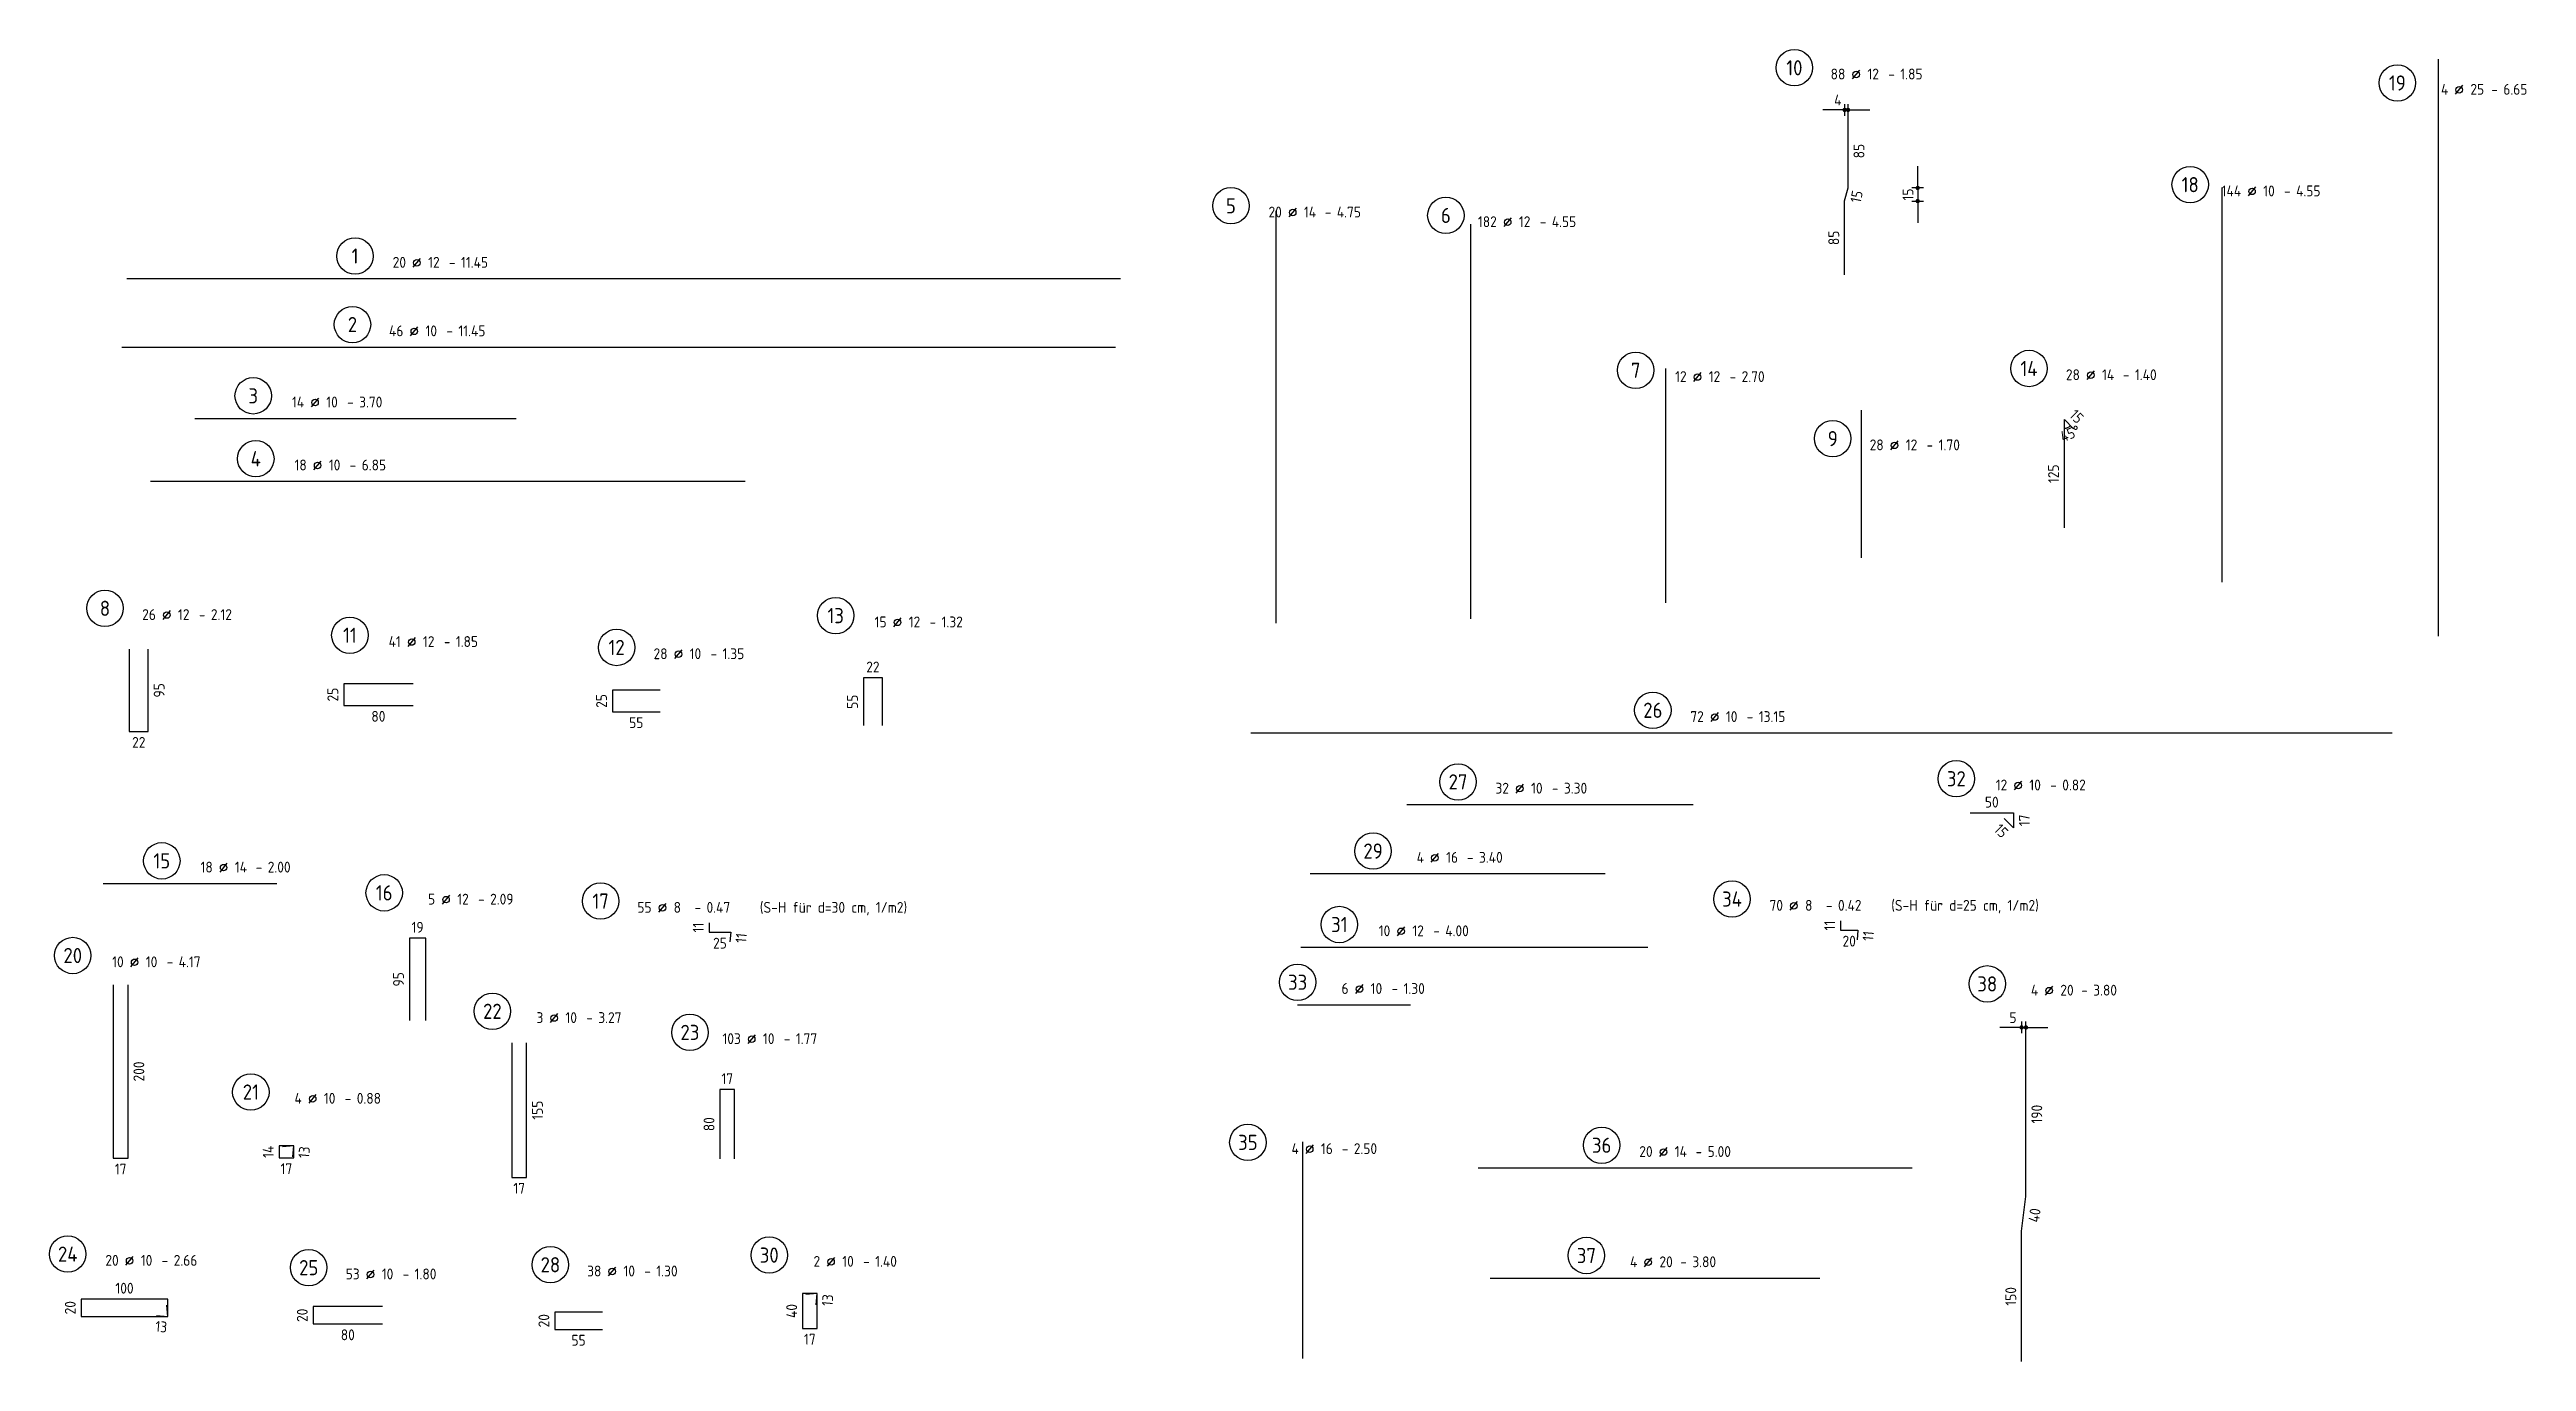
# Model space of a CAD drawing. Extents: x 40 to 141, y 46 to 89.
# Drawn here: x 100.78 to 129.32, y 73.93 to 89.04 of the extents above; entities that cross this region are included whole.
import ezdxf
from ezdxf.enums import TextEntityAlignment as Align

# ---------------------------------------------------------------- set-up
doc = ezdxf.new("R2010")
doc.units = 0
doc.header["$LTSCALE"] = 0.5
doc.linetypes.add('AUSGEZOGEN', pattern=[1000.01, 1000, 0.01])
doc.layers.add('MASSE', color=7, linetype='Continuous')
doc.layers.add('RND', color=7, linetype='Continuous')
doc.styles.add('txt', font='isocp.shx')
doc.dimstyles.new('DOT_I', dxfattribs={"dimscale": 0.5, "dimtxt": 0.25, "dimasz": 0.25, "dimexe": 0.1, "dimexo": 0.3, "dimgap": 0.1, "dimtad": 1, "dimdec": 3, "dimzin": 3, "dimtxsty": 'txt', "dimblk": 'DOT', "dimblk1": 'DOT', "dimblk2": 'DOT', "dimsah": 1, "dimcen": 0.1, "dimse1": 1, "dimse2": 1, "dimazin": 0, "dimtfac": 1, "dimtdec": 4, "dimtix": 1, "dimtmove": 2, "dimatfit": 3, "dimfxl": 0, "dimtvp": 1, "dimtolj": 1, "dimtzin": 0, "dimarcsym": 0})

msp = doc.modelspace()

# ---------------------------------------------------------------- texts
at = {"layer": 'RND', "color": 7, "linetype": 'AUSGEZOGEN', "style": 'txt'}
for s, rotation, p in [('85', 90, (121.6291, 87.8742)), ('15', 78.69007, (121.6016, 87.3497)), ('85', 90, (121.3391, 86.8742)), ('15', 315, (124.1376, 84.8165)), ('125', 90, (123.8712, 84.1561)), ('95', 90, (102.0438, 81.6603)), ('25', 90, (104.0451, 81.6112)), ('25', 90, (107.1412, 81.5377)), ('55', 90, (110.033, 81.529)), ('17', 90, (123.5351, 80.1619)), ('15', 315, (123.2687, 80.0415)), ('11', 90, (108.2556, 78.9267)), ('11', 85, (108.7504, 78.806)), ('11', 90, (121.2922, 78.9501)), ('11', 85, (121.7369, 78.8294)), ('95', 90, (104.8017, 78.3301)), ('200', 90, (101.8105, 77.2683)), ('155', 90, (106.4028, 76.8221)), ('190', 90, (123.679, 76.7764)), ('80', 90, (108.38, 76.6607)), ('14', 90, (103.3006, 76.3426)), ('13', 84.99986, (103.7144, 76.337)), ('40', 82.87498, (123.6531, 75.6109)), ('150', 90, (123.379, 74.6764)), ('20', 90, (101.0197, 74.5456)), ('20', 90, (103.6927, 74.4585)), ('40', 90, (109.3315, 74.508)), ('13', 84.99986, (109.7454, 74.6324)), ('13', 354.99986, (102.069, 74.3268)), ('20', 90, (106.4768, 74.3959))]:
    msp.add_text(s, height=0.125, rotation=rotation, dxfattribs=at).set_placement(p, align=Align.MIDDLE)
for s, p in [('22', (110.268, 81.929)), ('80', (104.5701, 81.3612)), ('55', (107.5412, 81.2877)), ('22', (101.8088, 81.0603)), ('50', (123.1601, 80.3719)), ('19', (105.0217, 78.9301)), ('25', (108.5056, 78.7467)), ('20', (121.5172, 78.7701)), ('17', (108.59, 77.1857)), ('17', (101.6005, 76.1433)), ('17', (103.5106, 76.1476)), ('17', (106.1928, 75.9221)), ('100', (101.6447, 74.7706)), ('80', (104.2177, 74.2335)), ('55', (106.8768, 74.1709)), ('17', (109.5415, 74.183))]:
    msp.add_text(s, height=0.125, dxfattribs=at).set_placement(p, align=Align.MIDDLE)

# ---------------------------------------------------------------- blocks, each defined once
blk = doc.blocks.new('RND_AUSZ')
at = {"layer": 'RND', "color": 7, "linetype": 'Continuous'}
blk.add_line((1.341, 0.262), (1.509, 0.466), dxfattribs=at)
at = {"layer": 'RND', "color": 1, "linetype": 'Continuous'}
blk.add_circle((0, 0.52), 0.42, dxfattribs=at)
at = {"layer": 'RND', "color": 7, "linetype": 'Continuous'}
blk.add_circle((1.425, 0.364), 0.075, dxfattribs=at)
at = {"layer": 'RND', "color": 7, "linetype": 'Continuous', "style": 'txt'}
blk.add_text('-', height=0.25, dxfattribs=at).set_placement((2.163, 0.25))
at = {"layer": 'RND', "color": 1, "linetype": 'Continuous', "style": 'txt'}
blk.add_attdef('POS', text='', height=0.35, dxfattribs=at).set_placement((0, 0.52), align=Align.MIDDLE)
at = {"layer": 'RND', "color": 7, "linetype": 'Continuous', "style": 'txt'}
for tag, p in [('WIEOFT', (-0.536, 0.25)), ('STK', (1.174, 0.25))]:
    blk.add_attdef(tag, text='', height=0.25, dxfattribs=at).set_placement(p, align=Align.RIGHT)
for tag, p in [('DS', (1.683, 0.25)), ('LANG', (2.441, 0.25)), ('TEXT', (3.669, 0.25))]:
    blk.add_attdef(tag, p, '', height=0.25, dxfattribs=at)
blk = doc.blocks.new('DOT')
at = {"layer": 'MASSE', "color": 7, "linetype": 'Continuous'}
for p, q in [((0, 0), (-1, 0)), ((0, 0.54), (0, -0.54))]:
    blk.add_line(p, q, dxfattribs=at)
at = {"layer": 'MASSE', "color": 7, "linetype": 'Continuous', "const_width": 0.2}
blk.add_lwpolyline([(-0.1, 0, 1), (0.1, 0, 1)], format="xyb", close=True, dxfattribs=at)
blk = doc.blocks.new('*D23')
at = {"layer": 'DEFPOINTS', "color": 0, "linetype": 'AUSGEZOGEN', "transparency": 16777216}
for p in [(121.464, 88.349), (121.504, 88.349), (121.504, 88.349)]:
    blk.add_point(p, dxfattribs=at)
at = {"layer": 'RND', "color": 0, "linetype": 'AUSGEZOGEN', "lineweight": -2, "transparency": 16777216}
for p, q in [((121.339, 88.349), (121.214, 88.349)), ((121.464, 88.349), (121.504, 88.349)), ((121.629, 88.349), (121.754, 88.349))]:
    blk.add_line(p, q, dxfattribs=at)
at = {"layer": 'RND', "color": 0, "linetype": 'AUSGEZOGEN', "lineweight": -2, "transparency": 16777216, "xscale": 0.125, "yscale": 0.125, "zscale": 0.125}
blk.add_blockref('DOT', (121.464, 88.349), dxfattribs=at)
at = {"layer": 'RND', "color": 0, "linetype": 'AUSGEZOGEN', "lineweight": -2, "transparency": 16777216, "xscale": 0.125, "yscale": 0.125, "zscale": 0.125, "rotation": 180}
blk.add_blockref('DOT', (121.504, 88.349), dxfattribs=at)
at = {"layer": 'RND', "color": 0, "linetype": 'AUSGEZOGEN', "transparency": 16777216, "insert": (121.386, 88.462), "char_height": 0.125, "attachment_point": 5, "style": 'txt'}
blk.add_mtext('\\A1;4', dxfattribs=at)
blk = doc.blocks.new('*D60')
at = {"layer": 'DEFPOINTS', "color": 0, "linetype": 'AUSGEZOGEN', "transparency": 16777216}
for p in [(123.996, 84.781), (124.022, 84.685), (124.049, 84.728), (123.996, 84.156)]:
    blk.add_point(p, dxfattribs=at)
at = {"layer": 'RND', "color": 0, "linetype": 'AUSGEZOGEN', "lineweight": -2, "transparency": 16777216}
blk.add_arc((123.996, 84.781), 0.1, 270, 315, dxfattribs=at)
at = {"layer": 'RND', "color": 0, "linetype": 'AUSGEZOGEN', "transparency": 16777216, "insert": (124.063, 84.619), "char_height": 0.125, "attachment_point": 5, "rotation": 22.5, "style": 'txt'}
blk.add_mtext('\\A1;45°', dxfattribs=at)
blk = doc.blocks.new('*D61')
at = {"layer": 'DEFPOINTS', "color": 0, "linetype": 'AUSGEZOGEN', "transparency": 16777216}
for p in [(122.306, 87.449), (122.306, 87.299), (122.306, 87.299)]:
    blk.add_point(p, dxfattribs=at)
at = {"layer": 'MASSE', "color": 0, "linetype": 'AUSGEZOGEN', "lineweight": -2, "transparency": 16777216}
for p, q in [((122.306, 87.574), (122.306, 87.699)), ((122.306, 87.449), (122.306, 87.299)), ((122.306, 87.174), (122.306, 87.049))]:
    blk.add_line(p, q, dxfattribs=at)
at = {"layer": 'MASSE', "color": 0, "linetype": 'AUSGEZOGEN', "lineweight": -2, "transparency": 16777216, "xscale": 0.125, "yscale": 0.125, "zscale": 0.125}
for p, rotation in [((122.306, 87.449), 270), ((122.306, 87.299), 90)]:
    blk.add_blockref('DOT', p, dxfattribs=dict(at, rotation=rotation))
at = {"layer": 'MASSE', "color": 0, "linetype": 'AUSGEZOGEN', "transparency": 16777216, "insert": (122.194, 87.374), "char_height": 0.125, "attachment_point": 5, "rotation": 90, "style": 'txt'}
blk.add_mtext('\\A1;15', dxfattribs=at)
blk = doc.blocks.new('*D64')
at = {"layer": 'DEFPOINTS', "color": 0, "linetype": 'AUSGEZOGEN', "transparency": 16777216}
for p in [(123.504, 77.776), (123.554, 77.776), (123.554, 77.776)]:
    blk.add_point(p, dxfattribs=at)
at = {"layer": 'RND', "color": 0, "linetype": 'AUSGEZOGEN', "lineweight": -2, "transparency": 16777216}
for p, q in [((123.379, 77.776), (123.254, 77.776)), ((123.504, 77.776), (123.554, 77.776)), ((123.679, 77.776), (123.804, 77.776))]:
    blk.add_line(p, q, dxfattribs=at)
at = {"layer": 'RND', "color": 0, "linetype": 'AUSGEZOGEN', "lineweight": -2, "transparency": 16777216, "xscale": 0.125, "yscale": 0.125, "zscale": 0.125}
blk.add_blockref('DOT', (123.504, 77.776), dxfattribs=at)
at = {"layer": 'RND', "color": 0, "linetype": 'AUSGEZOGEN', "lineweight": -2, "transparency": 16777216, "xscale": 0.125, "yscale": 0.125, "zscale": 0.125, "rotation": 180}
blk.add_blockref('DOT', (123.554, 77.776), dxfattribs=at)
at = {"layer": 'RND', "color": 0, "linetype": 'AUSGEZOGEN', "transparency": 16777216, "insert": (123.404, 77.889), "char_height": 0.125, "attachment_point": 5, "style": 'txt'}
blk.add_mtext('\\A1;5', dxfattribs=at)

# ---------------------------------------------------------------- dimensions: what is measured, and where the dimension line sits
at = {"layer": 'MASSE', "color": 7, "linetype": 'AUSGEZOGEN'}
dim = msp.add_linear_dim(base=(122.3062, 87.2992), p1=(122.3062, 87.4492), p2=(122.3062, 87.2992), angle=90, dimstyle='DOT_I', override={"dimdec": 0, "dimlfac": 100}, dxfattribs=at)
dim.commit()
dim.dimension.update_dxf_attribs({"geometry": '*D61', "text_midpoint": (122.1937, 87.3742)})
at = {"layer": 'RND', "color": 7, "linetype": 'AUSGEZOGEN'}
for base, p1, p2, picture, middle in [((121.5041, 88.3492), (121.4641, 88.3492), (121.5041, 88.3492), '*D23', (121.386, 88.4617)), ((123.554, 77.7764), (123.504, 77.7764), (123.554, 77.7764), '*D64', (123.4036, 77.8889))]:
    dim = msp.add_linear_dim(base=base, p1=p1, p2=p2, dimstyle='DOT_I', override={"dimdec": 0, "dimlfac": 100, "dimrnd": 0.0005}, dxfattribs=at)
    dim.commit()
    dim.dimension.update_dxf_attribs({"geometry": picture, "text_midpoint": middle, "dimtype": 160})
dim = msp.add_angular_dim_3p(base=(124.0221, 84.6845), center=(123.9962, 84.7811), p1=(124.0492, 84.7281), p2=(123.9962, 84.1561), dimstyle='DOT_I', override={"dimadec": 0}, dxfattribs=at)
dim.commit()
dim.dimension.update_dxf_attribs({"geometry": '*D60', "text_midpoint": (124.0631, 84.6194), "dimtype": 165})

# ---------------------------------------------------------------- linework, layer by layer
at = {"layer": 'RND', "color": 1, "linetype": 'AUSGEZOGEN'}
for points in [[(128.3053, 82.284), (128.3053, 88.934)], [(121.4641, 86.4492), (121.4641, 87.2992), (121.5041, 87.4492), (121.5041, 88.2992)], [(125.8142, 82.9055), (125.8142, 87.4555)], [(114.913, 82.4352), (114.913, 87.1852)], [(117.1557, 82.4829), (117.1557, 87.0329)], [(101.6706, 86.4049), (113.1206, 86.4049)], [(101.613, 85.6152), (113.063, 85.6152)], [(119.3999, 85.3691), (119.3999, 82.6691)], [(102.4567, 84.7945), (106.1567, 84.7945)], [(121.6575, 83.1873), (121.6575, 84.8873)], [(123.9962, 83.5311), (123.9962, 84.7811), (124.1022, 84.6751)], [(101.9454, 84.0694), (108.7954, 84.0694)], [(101.6988, 82.1353), (101.6988, 81.1853), (101.9188, 81.1853), (101.9188, 82.1353)], [(104.9701, 81.7362), (104.1701, 81.7362), (104.1701, 81.4862), (104.9701, 81.4862)], [(107.8162, 81.6627), (107.2662, 81.6627), (107.2662, 81.4127), (107.8162, 81.4127)], [(110.378, 81.254), (110.378, 81.804), (110.158, 81.804), (110.158, 81.254)], [(114.6244, 81.1703), (127.7744, 81.1703)], [(116.4209, 80.3451), (119.7209, 80.3451)], [(122.9101, 80.2469), (123.4101, 80.2469), (123.4101, 80.0769), (123.3041, 80.183)], [(101.4008, 79.4354), (103.4008, 79.4354)], [(115.305, 79.5481), (118.705, 79.5481)], [(105.1167, 77.8551), (105.1167, 78.8051), (104.9267, 78.8051), (104.9267, 77.8551)], [(108.3806, 78.9817), (108.3806, 78.8717), (108.6306, 78.8717), (108.621, 78.7621)], [(121.4172, 79.0051), (121.4172, 78.8951), (121.6172, 78.8951), (121.6076, 78.7855)], [(115.1976, 78.7015), (119.1976, 78.7015)], [(101.5155, 78.2683), (101.5155, 76.2683), (101.6855, 76.2683), (101.6855, 78.2683)], [(115.1619, 78.0365), (116.4619, 78.0365)], [(123.504, 73.9264), (123.504, 75.4264), (123.554, 75.8264), (123.554, 77.7264)], [(106.1078, 77.5971), (106.1078, 76.0471), (106.2778, 76.0471), (106.2778, 77.5971)], [(108.675, 76.2607), (108.675, 77.0607), (108.505, 77.0607), (108.505, 76.2607)], [(103.5843, 76.2831), (103.5956, 76.4126), (103.4256, 76.4126), (103.4256, 76.2726), (103.5956, 76.2726), (103.5956, 76.4126), (103.4661, 76.4013)], [(115.2226, 73.9589), (115.2226, 76.4589)], [(117.2418, 76.1581), (122.2418, 76.1581)], [(117.379, 74.8873), (121.179, 74.8873)], [(102.0152, 74.4569), (102.1447, 74.4456), (102.1447, 74.6456), (101.1447, 74.6456), (101.1447, 74.4456), (102.1447, 74.4456), (102.1334, 74.5751)], [(104.6177, 74.5585), (103.8177, 74.5585), (103.8177, 74.3585), (104.6177, 74.3585)], [(107.1518, 74.4959), (106.6018, 74.4959), (106.6018, 74.2959), (107.1518, 74.2959)], [(109.6152, 74.5785), (109.6265, 74.708), (109.4565, 74.708), (109.4565, 74.308), (109.6265, 74.308), (109.6265, 74.708), (109.497, 74.6967)]]:
    msp.add_lwpolyline(points, dxfattribs=at)

# ---------------------------------------------------------------- block references
at = {"layer": 'RND', "color": 191, "linetype": 'AUSGEZOGEN', "xscale": 0.5, "yscale": 0.5, "zscale": 0.5}
for p, values in [((120.8857, 88.5746), {'POS': '10', 'STK': '88', 'DS': '12', 'LANG': '1.85'}), ((122.7513, 80.3818), {'POS': '32', 'STK': '12', 'DS': '10', 'LANG': '0.82'})]:
    msp.add_blockref('RND_AUSZ', p, dxfattribs=at).add_auto_attribs(values)
at = {"layer": 'RND', "color": 1, "linetype": 'AUSGEZOGEN', "xscale": 0.5, "yscale": 0.5, "zscale": 0.5}
for p, values in [((127.8331, 88.3991), {'POS': '19', 'STK': '4', 'DS': '25', 'LANG': '6.65'}), ((114.393, 86.9841), {'POS': '5', 'STK': '20', 'DS': '14', 'LANG': '4.75'}), ((116.8697, 86.873), {'POS': '6', 'STK': '182', 'DS': '12', 'LANG': '4.55'}), ((104.3016, 86.4049), {'POS': '1', 'STK': '20', 'DS': '12', 'LANG': '11.45'}), ((119.057, 85.0881), {'POS': '7', 'STK': '12', 'DS': '12', 'LANG': '2.70'}), ((103.1279, 84.7945), {'POS': '3', 'STK': '14', 'DS': '10', 'LANG': '3.70'}), ((121.3274, 84.3012), {'POS': '9', 'STK': '28', 'DS': '12', 'LANG': '1.70'}), ((103.1575, 84.0694), {'POS': '4', 'STK': '18', 'DS': '10', 'LANG': '6.85'}), ((119.2547, 81.1703), {'POS': '26', 'STK': '72', 'DS': '10', 'LANG': '13.15'}), ((117.0098, 80.3451), {'POS': '27', 'STK': '32', 'DS': '10', 'LANG': '3.30'}), ((116.0311, 79.5481), {'POS': '29', 'STK': '4', 'DS': '16', 'LANG': '3.40'}), ((102.0747, 79.4354), {'POS': '15', 'STK': '18', 'DS': '14', 'LANG': '2.00'}), ((115.1619, 78.0365), {'POS': '33', 'STK': '6', 'DS': '10', 'LANG': '1.30'}), ((123.1081, 78.0175), {'POS': '38', 'STK': '4', 'DS': '20', 'LANG': '3.80'}), ((114.5885, 76.1912), {'POS': '35', 'STK': '4', 'DS': '16', 'LANG': '2.50'}), ((118.6652, 76.1581), {'POS': '36', 'STK': '20', 'DS': '14', 'LANG': '5.00'})]:
    msp.add_blockref('RND_AUSZ', p, dxfattribs=at).add_auto_attribs(values)
at = {"layer": 'RND', "color": 7, "linetype": 'AUSGEZOGEN', "xscale": 0.5, "yscale": 0.5, "zscale": 0.5}
for p, values in [((125.446, 87.2278), {'POS': '18', 'STK': '144', 'DS': '10', 'LANG': '4.55'}), ((104.2714, 85.6152), {'POS': '2', 'STK': '46', 'DS': '10', 'LANG': '11.45'}), ((123.5888, 85.1093), {'POS': '14', 'STK': '28', 'DS': '14', 'LANG': '1.40'}), ((101.4197, 82.3457), {'POS': '8', 'STK': '26', 'DS': '12', 'LANG': '2.12'}), ((104.2418, 82.0349), {'POS': '11', 'STK': '41', 'DS': '12', 'LANG': '1.85'}), ((109.8391, 82.2611), {'POS': '13', 'STK': '15', 'DS': '12', 'LANG': '1.32'}), ((107.315, 81.8944), {'POS': '12', 'STK': '28', 'DS': '10', 'LANG': '1.35'}), ((104.6371, 79.0666), {'POS': '16', 'STK': '5', 'DS': '12', 'LANG': '2.09'}), ((107.1306, 78.9717), {'POS': '17', 'STK': '55', 'DS': '8', 'LANG': '0.47', 'TEXT': '(S-H für d=30 cm, 1/m2)'}), ((120.1672, 78.9951), {'POS': '34', 'STK': '70', 'DS': '8', 'LANG': '0.42', 'TEXT': '(S-H für d=25 cm, 1/m2)'}), ((115.6423, 78.7015), {'POS': '31', 'STK': '10', 'DS': '12', 'LANG': '4.00'}), ((101.0488, 78.3442), {'POS': '20', 'STK': '10', 'DS': '10', 'LANG': '4.17'}), ((105.8837, 77.7015), {'POS': '22', 'STK': '3', 'DS': '10', 'LANG': '3.27'}), ((108.1595, 77.4587), {'POS': '23', 'STK': '103', 'DS': '10', 'LANG': '1.77'}), ((103.1005, 76.7714), {'POS': '21', 'STK': '4', 'DS': '10', 'LANG': '0.88'}), ((100.9911, 74.9038), {'POS': '24', 'STK': '20', 'DS': '10', 'LANG': '2.66'}), ((109.0735, 74.8921), {'POS': '30', 'STK': '2', 'DS': '10', 'LANG': '1.40'}), ((118.4891, 74.8873), {'POS': '37', 'STK': '4', 'DS': '20', 'LANG': '3.80'}), ((103.7676, 74.7474), {'POS': '25', 'STK': '53', 'DS': '10', 'LANG': '1.80'}), ((106.5522, 74.7811), {'POS': '28', 'STK': '38', 'DS': '10', 'LANG': '1.30'})]:
    msp.add_blockref('RND_AUSZ', p, dxfattribs=at).add_auto_attribs(values)

msp.set_redraw_order([(e.dxf.handle, doc.entitydb.next_handle()) for e in msp.query("TEXT MTEXT ATTDEF DIMENSION ARC_DIMENSION")])  # texts and dimensions are drawn at this point

doc.saveas('drawing.dxf')
